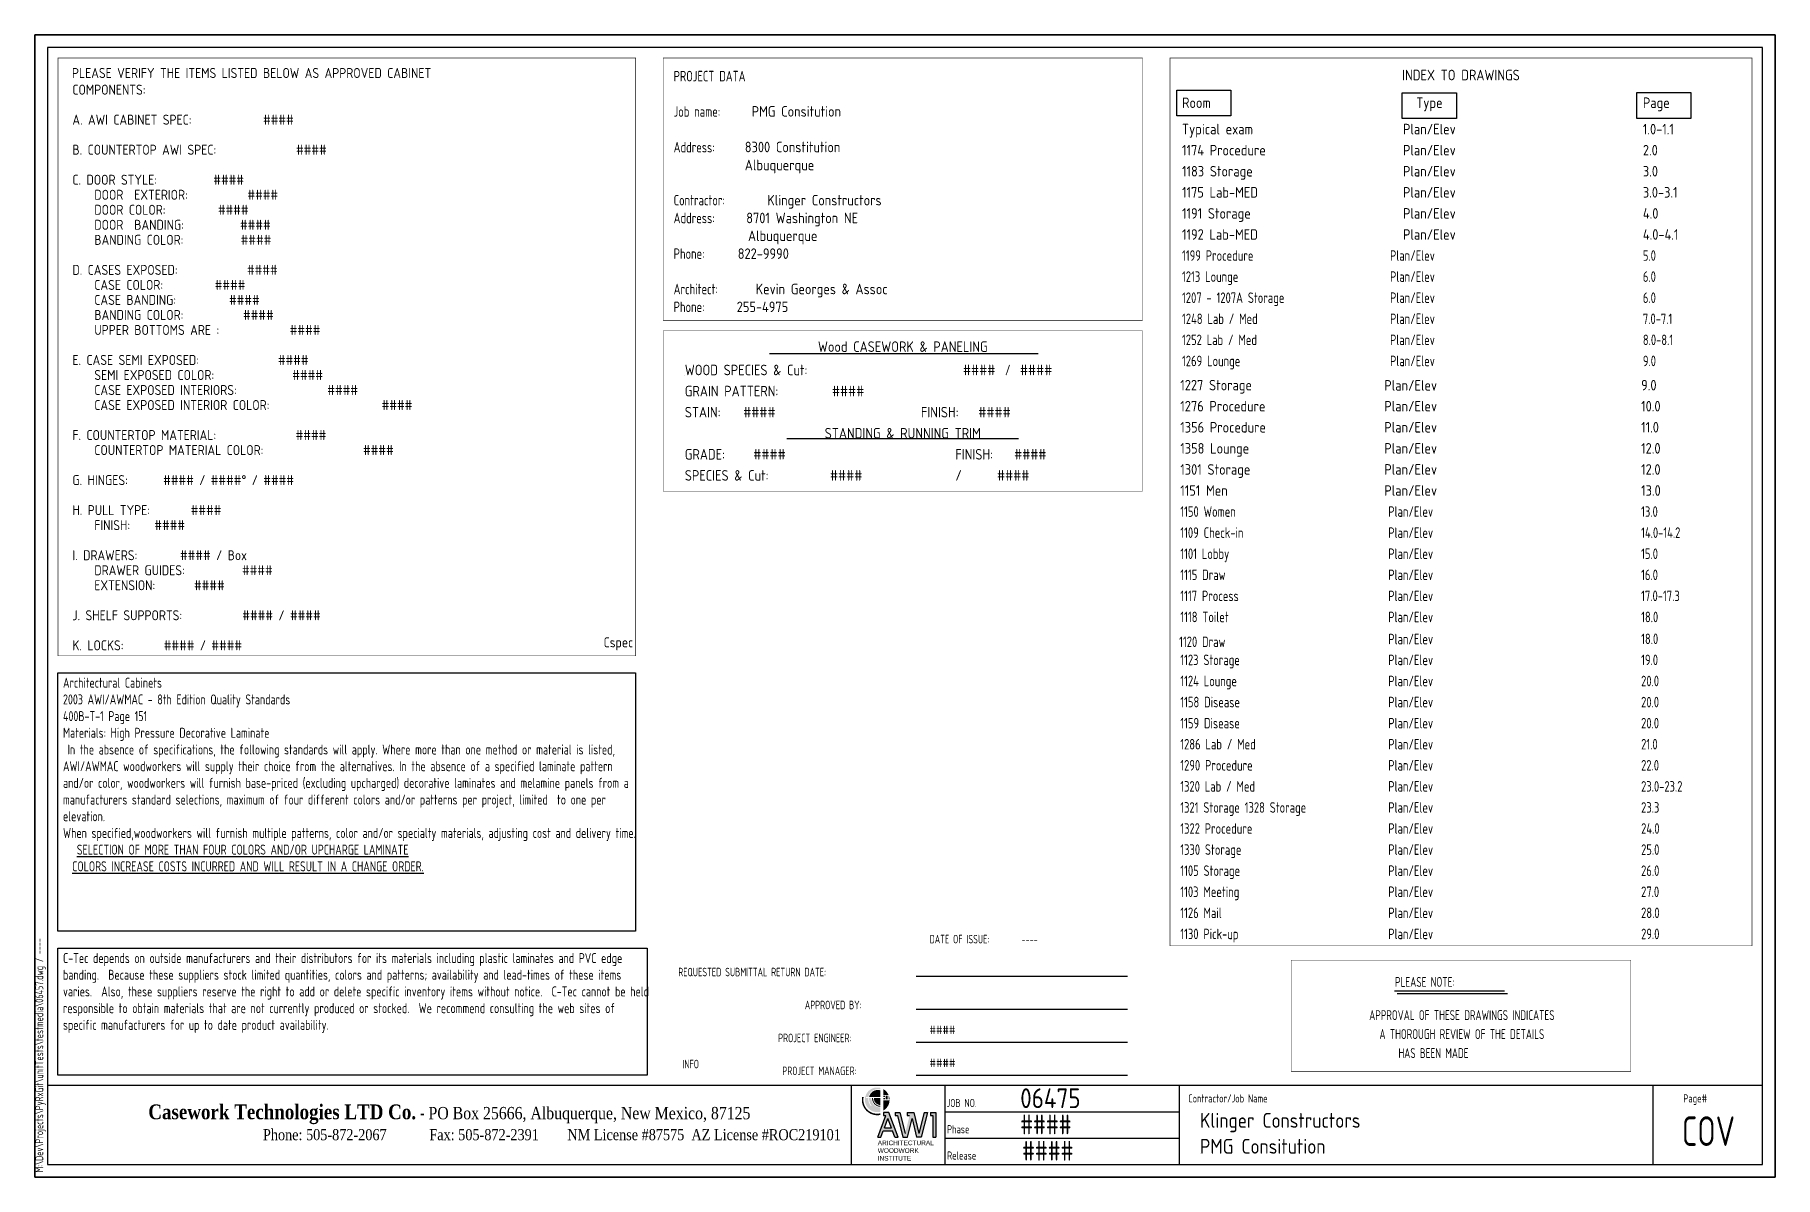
# Model space of a CAD drawing. Header units: millimetres. Extents: x -47782 to 27976, y -27086 to 15583.
# Drawn here: x -20410 to -10498, y 7134 to 13638 of the extents above; entities that cross this region are included whole.
import ezdxf
from ezdxf.enums import TextEntityAlignment as Align

# ---------------------------------------------------------------- set-up
doc = ezdxf.new("R2010")
doc.units = ezdxf.units.MM
doc.header["$LTSCALE"] = 150
doc.linetypes.add('HIDDEN', pattern=[0.375, 0.25, -0.125])
for name, color, linetype in [('1_1_WALLS', 3, 'Continuous'), ('1_8_TEXT', 7, 'Continuous'), ('ANO2', 1, 'Continuous'), ('ANO3', 6, 'Continuous'), ('HIDDEN', 2, 'HIDDEN'), ('TITL2', 6, 'Continuous')]:
    doc.layers.add(name, color=color, linetype=linetype)
doc.layers.add('PLOTWIN', color=211, linetype='Continuous', plot=False)
doc.styles.add('AWI', font='micross.ttf')
doc.styles.add('Ctec', font='archs.shx', dxfattribs={"width": 0.85})
doc.styles.get("Standard").update_dxf_attribs({"font": 'archquik.shx', "width": 0.85})

# ---------------------------------------------------------------- blocks, each defined once
blk = doc.blocks.new('awi')
h = blk.add_hatch(color=256)
h.paths.add_polyline_path([(3.931, 4.105), (3.966, 4.105), (3.99, 4.17), (4.089, 4.17), (4.113, 4.105), (4.148, 4.105), (4.05, 4.366), (3.992, 4.366), (3.992, 4.333), (4.017, 4.333)])
h.paths.add_polyline_path([(4.039, 4.301), (4.076, 4.203), (4.003, 4.203)], flags=16)
for points in [[(4.165, 4.366), (4.115, 4.366), (4.115, 4.333), (4.14, 4.333), (4.197, 4.105), (4.246, 4.105), (4.295, 4.301), (4.344, 4.105), (4.393, 4.105), (4.458, 4.366), (4.425, 4.366), (4.369, 4.141), (4.313, 4.366), (4.245, 4.366), (4.245, 4.333), (4.269, 4.333), (4.222, 4.141)], [(4.491, 4.366), (4.491, 4.333), (4.516, 4.333), (4.516, 4.105), (4.548, 4.105), (4.548, 4.366)]]:
    blk.add_hatch(color=256).paths.add_polyline_path(points)
at = {"layer": 'HIDDEN'}
for points in [[(3.959, 4.418, -0.426996), (3.864, 4.52), (3.839, 4.52, 0.181903), (3.866, 4.438), (3.86, 4.433, -0.18298), (3.831, 4.52), (3.808, 4.52), (3.808, 4.528), (3.832, 4.528, -0.448286), (3.959, 4.609), (3.959, 4.626, 1.290994), (3.959, 4.373)], [(3.992, 4.612), (3.992, 4.552), (4.046, 4.552, 0.158662)], [(3.959, 4.356, -0.543101), (3.782, 4.528), (3.766, 4.528, 0.529429), (3.959, 4.339)], [(3.959, 4.6, 0.451495), (3.84, 4.528), (3.959, 4.528)], [(3.883, 4.52), (3.872, 4.52, 0.428182), (3.959, 4.426), (3.959, 4.436, -0.430066)], [(3.959, 4.52), (3.891, 4.52, 0.431933), (3.959, 4.444)], [(4.008, 4.544), (3.992, 4.544), (3.992, 4.528), (4.008, 4.528)], [(4.008, 4.52), (3.992, 4.52), (3.992, 4.503), (4.008, 4.503)], [(4.057, 4.495), (3.992, 4.495), (3.992, 4.386, 0.259457)], [(4.038, 4.544), (4.017, 4.544), (4.017, 4.503), (4.038, 4.503)], [(4.05, 4.544), (4.047, 4.544), (4.047, 4.503), (4.057, 4.503, 0.080075)]]:
    blk.add_hatch(color=104, dxfattribs=at).paths.add_polyline_path(points)
for p, q in [((3.931, 4.105), (4.017, 4.333)), ((3.992, 4.366), (3.992, 4.333)), ((4.05, 4.366), (3.992, 4.366)), ((3.992, 4.333), (4.017, 4.333)), ((4.003, 4.203), (4.039, 4.301)), ((4.029, 4.366), (4.029, 4.366)), ((4.076, 4.203), (4.039, 4.301)), ((4.148, 4.105), (4.05, 4.366)), ((4.115, 4.366), (4.115, 4.333)), ((4.115, 4.366), (4.165, 4.366)), ((4.115, 4.333), (4.14, 4.333)), ((4.14, 4.333), (4.197, 4.105)), ((4.165, 4.366), (4.222, 4.141)), ((4.245, 4.366), (4.245, 4.333)), ((4.245, 4.366), (4.313, 4.366)), ((4.245, 4.333), (4.269, 4.333)), ((4.246, 4.105), (4.295, 4.301)), ((4.295, 4.301), (4.344, 4.105)), ((4.313, 4.366), (4.369, 4.141)), ((4.425, 4.366), (4.369, 4.141)), ((4.458, 4.366), (4.393, 4.105)), ((4.425, 4.366), (4.458, 4.366)), ((4.491, 4.366), (4.491, 4.333)), ((4.491, 4.366), (4.548, 4.366)), ((4.491, 4.333), (4.516, 4.333)), ((4.516, 4.333), (4.516, 4.105)), ((4.548, 4.366), (4.548, 4.105)), ((3.931, 4.105), (3.966, 4.105)), ((3.966, 4.105), (3.99, 4.17)), ((3.99, 4.17), (4.089, 4.17)), ((4.003, 4.203), (4.076, 4.203)), ((4.113, 4.105), (4.089, 4.17)), ((4.113, 4.105), (4.148, 4.105)), ((4.197, 4.105), (4.246, 4.105)), ((4.393, 4.105), (4.344, 4.105)), ((4.516, 4.105), (4.548, 4.105))]:
    blk.add_line(p, q)
at = {"insert": (3.932, 4.068), "char_height": 0.04906, "width": 0.64931, "attachment_point": 1, "style": 'AWI'}
blk.add_mtext('ARICHITECTURAL\\PWOODWORK\\PINSTITUTE', dxfattribs=at)
blk = doc.blocks.new('Brdrtemplate')
blk.add_line((410, 21.71), (3, 21.71))
blk.add_lwpolyline([(3, 3), (410, 3), (410, 268), (3, 268)], close=True)
at = {"layer": '1_8_TEXT'}
for p, q in [((193.83, 3), (193.83, 21.71)), ((216.05, 3), (216.05, 21.71)), ((271.64, 3), (271.64, 21.71)), ((384.01, 3), (384.01, 21.71)), ((216.05, 15.47), (271.64, 15.47)), ((216.05, 9.24), (271.64, 9.24))]:
    blk.add_line(p, q, dxfattribs=at)
at = {"layer": '1_8_TEXT', "lineweight": 13}
blk.add_line((276.51, 5.57), (276.51, 5.57), dxfattribs=at)
at = {"layer": '1_8_TEXT'}
for p in [(216.05, 15.47), (216.05, 9.24)]:
    blk.add_point(p, dxfattribs=at)
at = {"layer": 'PLOTWIN'}
blk.add_lwpolyline([(0, 0), (413, 0), (413, 271), (0, 271)], close=True, dxfattribs=at)
at = {"layer": '1_8_TEXT', "lineweight": 13, "xscale": 22.39221752265871, "yscale": 22.39221752265871, "zscale": 22.39221752265871}
blk.add_blockref('awi', (111.99, -82.4), dxfattribs=at)
at = {"layer": '1_8_TEXT', "style": 'Ctec', "width": 0.85}
for s, height, p in [('JOB NO.', 1.93, (216.35, 16.64)), ('Contractor/Job Name', 1.9303, (273.72, 17.72)), ('Page#', 1.93, (391.21, 17.72)), ('Phase', 1.93, (216.48, 10.41)), ('Release', 1.93, (216.5, 4.17))]:
    blk.add_text(s, height=height, dxfattribs=at).set_placement(p)
at = {"layer": '1_8_TEXT', "insert": (0.13, 1.09), "char_height": 1.8707, "width": 218.1848, "attachment_point": 1, "rotation": 90}
blk.add_mtext('M:\\\\Dev\\\\Projects\\\\PyRxGit\\\\unitTests\\\\testmedia\\\\06457.dwg / ----', dxfattribs=at)
at = {"layer": '1_8_TEXT', "insert": (26.93, 17.25), "char_height": 3.50755, "width": 230.1894, "attachment_point": 1, "style": 'Ctec'}
blk.add_mtext('{\\fTimes New Roman|b1|i0|c0|p18;Casework Technologies LTD Co.\\Ftxt|c0;\\H0.8333x; - \\fTimes New Roman|b0|i0|c0|p18;PO Box 25666, Albuquerque, New Mexico, 87125\\P\\H0.8x;                                  \\H1.125x;  Phone: 505-872-2067            Fax: 505-872-2391        NM License #87575  AZ License #ROC219101}', dxfattribs=at)
at = {"layer": '1_8_TEXT', "flags": 8}
for tag, p, height in [('JOBNUM', (233.84, 16.39), 4.68), ('CONTRACTOR', (276.51, 11.72), 3.51), ('JOBNAME', (276.51, 5.57), 3.51)]:
    blk.add_attdef(tag, p, '', height=height, dxfattribs=at)
at = {"layer": '1_8_TEXT', "style": 'Ctec', "width": 0.85, "flags": 8}
for tag, p in [('PHASE', (233.84, 10.16)), ('RELEASE', (234.29, 3.92))]:
    blk.add_attdef(tag, p, '', height=4.68, dxfattribs=at)
blk.add_attdef('PAGE', text='', height=7.02, dxfattribs=at).set_placement((397.16, 10.92), align=Align.MIDDLE_CENTER)
blk = doc.blocks.new('Info')
at = {"layer": 'ANO2'}
for p, q in [((59, 28.16), (109.19, 28.16)), ((59, 20.35), (109.19, 20.35)), ((59, 12.53), (109.19, 12.53)), ((59, 4.72), (109.19, 4.72))]:
    blk.add_line(p, q, dxfattribs=at)
at = {"layer": '1_1_WALLS', "color": 7, "width": 0.8}
for s, height, p in [('DATE OF ISSUE:', 2.0312, (62.19, 35.97)), ('REQUESTED SUBMITTAL RETURN DATE:', 2.0312, (2.55, 28.16)), ('APPROVED BY:', 2.0312, (32.58, 20.35)), ('PROJECT ENGINEER:', 2.0312, (26.25, 12.53)), ('INFO', 2.031, (3.52, 6.33)), ('PROJECT MANAGER:', 2.0312, (27.24, 4.72))]:
    blk.add_text(s, height=height, dxfattribs=at).set_placement(p)
at = {"layer": '1_8_TEXT', "flags": 8}
blk.add_attdef('ISSUE', (84, 36.03), '', height=1.6, dxfattribs=at)
at = {"layer": '1_8_TEXT', "ltscale": 25, "flags": 8}
for tag, p in [('ENGINEER', (62.19, 14.44)), ('PROJMAN', (62.19, 6.63))]:
    blk.add_attdef(tag, p, '', height=2, dxfattribs=at)
blk = doc.blocks.new('cspec')
at = {"layer": 'TITL2', "const_width": 0.0977}
blk.add_lwpolyline([(0, -15.93), (115.43, -15.93), (115.43, -135.35), (0, -135.35)], close=True, dxfattribs=at)
at = {"layer": '1_8_TEXT', "color": 7}
for s, p in [('PLEASE VERIFY THE ITEMS LISTED BELOW AS APPROVED CABINET ', (2.79, -19.93)), ('COMPONENTS:', (2.88, -23.26)), ('A. AWI CABINET SPEC:  ', (2.88, -29.26)), ('B. COUNTERTOP AWI SPEC:  ', (2.88, -35.26)), ('C. DOOR STYLE:  ', (2.88, -41.26)), ('DOOR  EXTERIOR:  ', (7.26, -44.26)), ('DOOR COLOR: ', (7.26, -47.26)), ('DOOR  BANDING:  ', (7.26, -50.26)), ('BANDING COLOR: ', (7.26, -53.26)), ('D. CASES EXPOSED:  ', (2.88, -59.26)), ('CASE COLOR: ', (7.26, -62.26)), ('CASE BANDING: ', (7.26, -65.26)), ('BANDING COLOR: ', (7.26, -68.26)), ('UPPER BOTTOMS ARE : ', (7.26, -71.26)), ('E. CASE SEMI EXPOSED: ', (2.88, -77.26)), ('SEMI EXPOSED COLOR: ', (7.26, -80.26)), ('CASE EXPOSED INTERIORS:  ', (7.26, -83.26)), ('CASE EXPOSED INTERIOR COLOR:  ', (7.26, -86.26)), ('F. COUNTERTOP MATERIAL: ', (2.88, -92.26)), ('COUNTERTOP MATERIAL COLOR:  ', (7.26, -95.26)), ('G. HINGES: ', (2.88, -101.26)), ('H. PULL TYPE: ', (2.88, -107.26)), ('FINISH: ', (7.26, -110.26)), ('I. DRAWERS: ', (2.88, -116.26)), ('DRAWER GUIDES:  ', (7.26, -119.26)), ('EXTENSION: ', (7.26, -122.26)), ('J. SHELF SUPPORTS: ', (2.88, -128.26)), ('K. LOCKS: ', (2.88, -134.26))]:
    blk.add_text(s, height=2, dxfattribs=at).set_placement(p)
blk.add_text('Cspec', height=2, dxfattribs=at).set_placement((114.93, -134.26), align=Align.BOTTOM_RIGHT)
at = {"layer": '1_8_TEXT', "ltscale": 25, "flags": 8}
for tag, p in [('CABGRADE', (40.99, -29.26)), ('TOPGRADE', (47.58, -35.26)), ('DOORSTYLE', (31.04, -41.26)), ('DOORFINISH', (37.87, -44.26)), ('DOORCOLOR', (31.95, -47.26)), ('DOORBAND', (36.37, -50.26)), ('DBCOLOR', (36.53, -53.26)), ('CASEXP', (37.76, -59.26)), ('CASECOLOR', (31.34, -62.26)), ('CASEBAND', (34.17, -65.26)), ('CBCOLOR', (36.98, -68.26)), ('UPPERBOT', (46.32, -71.26)), ('CASSEMI', (43.94, -77.26)), ('SEMICOLOR', (46.82, -80.26)), ('OPENEXP', (53.81, -83.26)), ('EXPINTCOLOR', (64.69, -86.26)), ('TOPMAT', (47.48, -92.26)), ('TOPCOLOR', (60.96, -95.26)), ('HINGE', (21.02, -101.26)), ('PULL', (26.54, -107.26)), ('HDWFIN', (19.26, -110.26)), ('DRWTYPE', (24.39, -116.26)), ('GUIDE', (36.75, -119.26)), ('EXTENSION', (27.19, -122.26)), ('SUPPORTS', (36.85, -128.26)), ('LOCKS', (21.15, -134.26))]:
    blk.add_attdef(tag, p, '', height=2, dxfattribs=at)
blk = doc.blocks.new('quality standards')
at = {"layer": 'TITL2'}
blk.add_lwpolyline([(0, -1617), (0, -68), (3463, -68), (3463, -1617)], close=True, dxfattribs=at)
at = {"ltscale": 25, "insert": (30, -98), "char_height": 60, "width": 3456.69, "attachment_point": 1}
blk.add_mtext('Architectural Cabinets\\P2003 AWI/AWMAC - 8th Edition Quality Standards\\P400B-T-1 Page 151\\PMaterials: High Pressure Decorative Laminate\\P In the absence of specifications, the following standards will apply. Where more than one method or material is listed, AWI/AWMAC woodworkers will supply their choice from the alternatives. In the absence of a specified laminate pattern and/or color, woodworkers will furnish base-priced (excluding upcharged) decorative laminates and melamine panels from a manufacturers standard selections, maximum of four different colors and/or patterns per project, limited  to one per elevation. \\PWhen specified,woodworkers will furnish multiple patterns, color and/or specialty materials, adjusting cost and delivery time. \\P   {\\LSELECTION OF MORE THAN FOUR COLORS AND/OR UPCHARGE LAMINATE   \\P}  {\\LCOLORS INCREASE COSTS INCURRED AND WILL RESULT IN A CHANGE ORDER.}', dxfattribs=at)
blk = doc.blocks.new('note')
at = {"layer": 'ANO2'}
blk.add_line((-362.7, -273.5), (264.2, -273.5), dxfattribs=at)
at = {"layer": 'ANO3'}
blk.add_line((-378.9, -257.2), (248, -257.2), dxfattribs=at)
at = {"layer": 'TITL2', "const_width": 2.7}
blk.add_lwpolyline([(-967.2, -83.7), (967.2, -83.7), (967.2, -716.1), (-967.2, -716.1)], close=True, dxfattribs=at)
at = {"layer": '1_1_WALLS', "color": 7, "width": 0.8}
blk.add_text('PLEASE NOTE:', height=56.209, dxfattribs=at).set_placement((-375.6, -235.4))
for s, p in [('APPROVAL OF THESE DRAWINGS INDICATES', (5.2, -424.4)), ('A THOROUGH REVIEW OF THE DETAILS', (5.2, -532.5)), ('HAS BEEN MADE', (-156.5, -640.6))]:
    blk.add_text(s, height=56.209, dxfattribs=at).set_placement(p, align=Align.CENTER)
blk = doc.blocks.new('Project data')
at = {"layer": 'TITL2', "const_width": 0.0916}
blk.add_lwpolyline([(2, 0), (93, 0), (93, -49.78), (2, -49.78)], close=True, dxfattribs=at)
at = {"layer": '1_8_TEXT', "width": 0.85}
for s, p in [('PROJECT DATA', (4, -4.44)), ('Job name:', (4, -11.16)), ('Address:', (4, -17.93)), ('Contractor:', (4, -27.98)), ('Address:', (4, -31.36)), ('Phone: ', (4, -38.13)), ('Architect:', (4, -44.84))]:
    blk.add_text(s, height=2, dxfattribs=at).set_placement(p)
at = {"layer": '1_8_TEXT', "style": 'Ctec', "width": 0.85}
blk.add_text('Phone: ', height=2, dxfattribs=at).set_placement((4, -48.23))
at = {"layer": '1_8_TEXT', "flags": 8}
for tag, p in [('JOBNAME', (18.82, -11.13)), ('JOBSTREET', (17.51, -17.89)), ('JOBCITY', (17.51, -21.31)), ('CONTACTOR', (21.79, -27.98)), ('CONTADD', (17.78, -31.36)), ('CONTCITY', (18.12, -34.74)), ('CONTPHONE', (16.17, -38.13)), ('ARCHITEC', (19.57, -44.84)), ('ARCHIPH', (15.98, -48.23))]:
    blk.add_attdef(tag, p, '', height=2, dxfattribs=at)
blk = doc.blocks.new('wood')
blk.add_line((4.12, -10.43), (4.12, -10.43))
at = {"layer": '1_8_TEXT'}
for p, q in [((20.22, -6.29), (71.22, -6.29)), ((23.52, -22.43), (67.48, -22.43))]:
    blk.add_line(p, q, dxfattribs=at)
at = {"layer": 'TITL2', "const_width": 0.0901}
blk.add_lwpolyline([(0, -32.43), (0, -2), (91, -2), (91, -32.43), (0, -32.43)], dxfattribs=at)
at = {"width": 0.85}
blk.add_text('/', height=2, dxfattribs=at).set_placement((64.92, -10.43))
at = {"layer": '1_8_TEXT'}
for s, p in [('Wood CASEWORK & PANELING', (45.5, -6)), ('STANDING & RUNNING TRIM', (45.5, -22.43))]:
    blk.add_text(s, height=2, dxfattribs=at).set_placement(p, align=Align.CENTER)
for s, p in [('WOOD SPECIES & Cut:', (4.12, -10.43)), ('GRAIN PATTERN:', (4.12, -14.43)), ('STAIN:', (4.12, -18.43)), ('FINISH:', (48.94, -18.43)), ('GRADE:', (4.12, -26.43)), ('FINISH:', (55.48, -26.43)), ('SPECIES & Cut:', (4.12, -30.43)), ('/', (55.48, -30.43))]:
    blk.add_text(s, height=2, dxfattribs=at).set_placement(p)
at = {"layer": '1_8_TEXT', "flags": 8}
blk.add_attdef('CABSPECIE', text='', height=2, dxfattribs=at).set_placement((63.06, -10.43), align=Align.RIGHT)
for tag, p in [('CABCUT', (67.75, -10.43)), ('CWPATTERN', (32.06, -14.43)), ('CSTAIN', (15.22, -18.43)), ('CFINISH', (59.85, -18.43)), ('TRIMGRADE', (17.14, -26.43)), ('TRIMFIN', (66.65, -26.43)), ('TRIMSPECIE', (31.69, -30.43)), ('TRIMCUT', (63.4, -30.43))]:
    blk.add_attdef(tag, p, '', height=2, dxfattribs=at)
blk = doc.blocks.new('Disclaimer')
at = {"layer": 'TITL2'}
blk.add_lwpolyline([(0, -761), (0, 0), (3532, 0), (3532, -761)], close=True, dxfattribs=at)
at = {"layer": '1_8_TEXT', "ltscale": 25, "insert": (30, -30), "char_height": 60, "width": 3523.56, "attachment_point": 1}
blk.add_mtext('C-Tec depends on outside manufacturers and their distributors for its materials including plastic laminates and PVC edge banding.  Because these suppliers stock limited quantities, colors and patterns; availability and lead-times of these items varies.  Also, these suppliers reserve the right to add or delete specific inventory items without notice.  C-Tec cannot be held responsible to obtain materials that are not currently produced or stocked.  We recommend consulting the web sites of specific manufacturers for up to date product availability.    ', dxfattribs=at)
blk = doc.blocks.new('index1')
for points in [[(3.3, -10.97), (3.3, -6.08), (13.58, -6.08), (13.58, -10.97)], [(46.12, -11.49), (46.12, -6.59), (56.4, -6.59), (56.4, -11.49)], [(90.61, -11.46), (90.61, -6.56), (100.89, -6.56), (100.89, -11.46)]]:
    blk.add_lwpolyline(points, close=True)
at = {"layer": 'TITL2', "const_width": 0.0911}
blk.add_lwpolyline([(2, 0), (112.5, 0), (112.5, -168.49), (2, -168.49)], close=True, dxfattribs=at)
at = {"flags": 8}
for tag, p in [('ROOM', (4.3, -14.49)), ('PAGE', (91.79, -14.49)), ('ROOM', (4.3, -18.49)), ('PAGE', (91.79, -18.49)), ('ROOM', (4.3, -22.49)), ('PAGE', (91.79, -22.49)), ('ROOM', (4.3, -26.49)), ('PAGE', (91.79, -26.49)), ('ROOM', (4.3, -30.49)), ('PAGE', (91.79, -30.49)), ('ROOM', (4.3, -34.49)), ('PAGE', (91.79, -34.49))]:
    blk.add_attdef(tag, p, '', height=2, dxfattribs=at)
for p in [(51.26, -14.49), (51.26, -18.49), (51.26, -22.49), (51.26, -26.49), (51.26, -30.49), (51.26, -34.49)]:
    blk.add_attdef('TYPE', text='', height=2, dxfattribs=at).set_placement(p, align=Align.CENTER)
at = {"layer": 'ANO2'}
for s, p in [('INDEX TO DRAWINGS', (57.25, -4.23)), ('Type', (51.26, -9.49))]:
    blk.add_text(s, height=2, dxfattribs=at).set_placement(p, align=Align.CENTER)
for s, p in [('Room', (4.3, -9.49)), ('Page', (91.79, -9.49))]:
    blk.add_text(s, height=2, dxfattribs=at).set_placement(p)
blk = doc.blocks.new('index3')
at = {"flags": 8}
for tag, p in [('ROOM', (-108.21, -62.49)), ('PAGE', (-20.72, -62.49)), ('ROOM', (-108.21, -66.49)), ('PAGE', (-20.72, -66.49)), ('ROOM', (-108.21, -70.49)), ('PAGE', (-20.72, -70.49)), ('ROOM', (-108.21, -74.49)), ('PAGE', (-20.72, -74.49)), ('ROOM', (-108.21, -78.49)), ('PAGE', (-20.72, -78.49)), ('ROOM', (-108.21, -82.49)), ('PAGE', (-20.72, -82.49))]:
    blk.add_attdef(tag, p, '', height=2, dxfattribs=at)
for p in [(-64.46, -62.54), (-64.46, -66.49), (-64.46, -70.49), (-64.46, -74.49), (-64.46, -78.49), (-64.46, -82.49)]:
    blk.add_attdef('TYPE', text='', height=2, dxfattribs=at).set_placement(p, align=Align.CENTER)
blk = doc.blocks.new('index4')
at = {"width": 0.85, "flags": 8}
for tag, p in [('ROOM', (-108.21, -86.49)), ('PAGE', (-20.72, -86.49)), ('ROOM', (-108.21, -90.49)), ('PAGE', (-20.72, -90.49)), ('ROOM', (-108.21, -94.49)), ('PAGE', (-20.72, -94.49)), ('ROOM', (-108.21, -98.49)), ('PAGE', (-20.72, -98.49)), ('ROOM', (-108.21, -102.49)), ('PAGE', (-20.72, -102.49)), ('ROOM', (-108.21, -106.49)), ('PAGE', (-20.72, -106.49))]:
    blk.add_attdef(tag, p, '', height=2, dxfattribs=at)
for p in [(-64.46, -86.49), (-64.46, -90.49), (-64.46, -94.49), (-64.46, -98.49), (-64.46, -102.49), (-64.46, -106.49)]:
    blk.add_attdef('TYPE', text='', height=2, dxfattribs=at).set_placement(p, align=Align.CENTER)
blk = doc.blocks.new('index5')
at = {"width": 0.85, "flags": 8}
for tag, p in [('ROOM', (-108.21, -110.49)), ('PAGE', (-20.72, -110.49)), ('ROOM', (-108.21, -114.49)), ('PAGE', (-20.72, -114.49)), ('ROOM', (-108.21, -118.49)), ('PAGE', (-20.72, -118.49)), ('ROOM', (-108.21, -122.49)), ('PAGE', (-20.72, -122.49)), ('ROOM', (-108.21, -126.49)), ('PAGE', (-20.72, -126.49)), ('ROOM', (-108.21, -130.49)), ('PAGE', (-20.72, -130.49))]:
    blk.add_attdef(tag, p, '', height=2, dxfattribs=at)
for p in [(-64.46, -110.54), (-64.46, -114.49), (-64.46, -118.49), (-64.46, -122.49), (-64.46, -126.49), (-64.46, -130.49)]:
    blk.add_attdef('TYPE', text='', height=2, dxfattribs=at).set_placement(p, align=Align.CENTER)
blk = doc.blocks.new('index6')
at = {"width": 0.85, "flags": 8}
for tag, p in [('ROOM', (-108.21, -134.49)), ('PAGE', (-20.72, -134.49)), ('ROOM', (-108.21, -138.49)), ('PAGE', (-20.72, -138.49)), ('ROOM', (-108.21, -142.49)), ('PAGE', (-20.72, -142.49)), ('ROOM', (-108.21, -146.49)), ('PAGE', (-20.72, -146.49)), ('ROOM', (-108.21, -150.49)), ('PAGE', (-20.72, -150.49)), ('ROOM', (-108.21, -154.49)), ('PAGE', (-20.72, -154.49)), ('ROOM', (-108.21, -158.49)), ('PAGE', (-20.72, -158.49)), ('ROOM', (-108.21, -162.49)), ('PAGE', (-20.72, -162.49)), ('ROOM', (-108.21, -166.49)), ('PAGE', (-20.72, -166.49))]:
    blk.add_attdef(tag, p, '', height=2, dxfattribs=at)
for p in [(-64.46, -134.49), (-64.46, -138.49), (-64.46, -142.49), (-64.46, -146.49), (-64.46, -150.49), (-64.46, -154.49), (-64.46, -158.49), (-64.46, -162.49), (-64.46, -166.49)]:
    blk.add_attdef('TYPE', text='', height=2, dxfattribs=at).set_placement(p, align=Align.CENTER)
blk = doc.blocks.new('index2')
at = {"width": 0.85, "flags": 8}
for tag, p in [('ROOM', (-108.21, -38.49)), ('PAGE', (-20.72, -38.49)), ('ROOM', (-108.21, -42.49)), ('PAGE', (-20.72, -42.49)), ('ROOM', (-108.21, -46.49)), ('PAGE', (-20.72, -46.49)), ('ROOM', (-108.21, -50.49)), ('PAGE', (-20.72, -50.49)), ('ROOM', (-108.21, -54.49)), ('PAGE', (-20.72, -54.49)), ('ROOM', (-108.21, -58.49)), ('PAGE', (-20.72, -58.49))]:
    blk.add_attdef(tag, p, '', height=2, dxfattribs=at)
for p in [(-64.46, -38.49), (-64.46, -42.49), (-64.46, -46.49), (-64.46, -50.49), (-64.46, -54.49), (-64.46, -58.49)]:
    blk.add_attdef('TYPE', text='', height=2, dxfattribs=at).set_placement(p, align=Align.CENTER)

msp = doc.modelspace()

# ---------------------------------------------------------------- linework, layer by layer
at = {"layer": 'PLOTWIN'}
msp.add_lwpolyline([(-20409.83561, 7133.79787), (-20409.83561, 13637.79787), (-10497.83561, 13637.79787), (-10497.83561, 7133.79787)], close=True, dxfattribs=at)

# ---------------------------------------------------------------- block references
for name, p, xscale, yscale, zscale, values in [('Brdrtemplate', (-20409.83561, 7133.79787), 24, 24, 24, {'PAGE': 'COV', 'PHASE': '####', 'RELEASE': '####', 'JOBNUM': '06475', 'CONTRACTOR': 'Klinger Constructors', 'JOBNAME': 'PMG Consitution'}), ('cspec', (-20277.83561, 13959.92805), 28.5, 28.5, 28.5, {'CABGRADE': '####', 'TOPGRADE': '####', 'DOORSTYLE': '####', 'DOORFINISH': '####', 'DOORCOLOR': '####', 'DOORBAND': '####', 'DBCOLOR': '####', 'CASEXP': '####', 'CASECOLOR': '####', 'CASEBAND': '####', 'CBCOLOR': '####', 'UPPERBOT': '####', 'CASSEMI': '####', 'SEMICOLOR': '####', 'OPENEXP': '####', 'EXPINTCOLOR': '####', 'TOPMAT': '####', 'TOPCOLOR': '####', 'HINGE': '#### / ####%%D / ####', 'PULL': '####', 'HDWFIN': '####', 'DRWTYPE': '#### / Box', 'GUIDE': '####', 'EXTENSION': '####', 'SUPPORTS': '#### / ####', 'LOCKS': '#### / #### '}), ('Project data', (-16891.53411, 13505.79787), 30, 30, 30, {'ARCHIPH': '255-4975', 'JOBNAME': 'PMG Consitution', 'JOBSTREET': '8300 Constitution', 'JOBCITY': 'Albuquerque', 'CONTACTOR': 'Klinger Constructors', 'CONTCITY': 'Albuquerque', 'CONTPHONE': '822-9990 ', 'ARCHITEC': 'Kevin Georges & Assoc', 'CONTADD': '8701 Washington NE'}), ('wood', (-16831.53411, 12012.3846), 30, 30, 30, {'CABSPECIE': '####', 'CABCUT': '####', 'CWPATTERN': '####', 'CSTAIN': '####', 'CFINISH': '####', 'TRIMGRADE': '####', 'TRIMSPECIE': '####', 'TRIMCUT': '####', 'TRIMFIN': '####'}), ('Info', (-16806.41661, 7601.49421), 24, 24, 24, {'ENGINEER': '####', 'PROJMAN': '####', 'ISSUE': '----'})]:
    msp.add_blockref(name, p, dxfattribs=dict(xscale=xscale, yscale=yscale, zscale=zscale)).add_auto_attribs(values)
ref = msp.add_blockref('index1', (-14004.97838, 13505.79787), dxfattribs=dict(xscale=30, yscale=30, zscale=30))
ref.add_attrib('ROOM', 'Typical exam ', (-13875.99669, 13071.05201), dxfattribs={"height": 60, "flags": 8})
ref.add_attrib('TYPE', 'Plan/Elev', dxfattribs={"height": 60, "flags": 8}).set_placement((-12467.22935, 13071.05201), align=Align.CENTER)
ref.add_attrib('PAGE', '1.0-1.1', (-11251.35987, 13071.05201), dxfattribs={"height": 60, "flags": 8})
ref.add_attrib('ROOM', '1174 Procedure', (-13875.99669, 12951.05201), dxfattribs={"height": 60, "flags": 8})
ref.add_attrib('TYPE', 'Plan/Elev', dxfattribs={"height": 60, "flags": 8}).set_placement((-12467.22935, 12951.05201), align=Align.CENTER)
ref.add_attrib('PAGE', '2.0', (-11251.35987, 12951.05201), dxfattribs={"height": 60, "flags": 8})
ref.add_attrib('ROOM', '1183 Storage', (-13875.99669, 12831.05201), dxfattribs={"height": 60, "flags": 8})
ref.add_attrib('TYPE', 'Plan/Elev', dxfattribs={"height": 60, "flags": 8}).set_placement((-12467.22935, 12831.05201), align=Align.CENTER)
ref.add_attrib('PAGE', '3.0', (-11251.35987, 12831.05201), dxfattribs={"height": 60, "flags": 8})
ref.add_attrib('ROOM', '1175 Lab-MED', (-13875.99669, 12711.05201), dxfattribs={"height": 60, "flags": 8})
ref.add_attrib('TYPE', 'Plan/Elev', dxfattribs={"height": 60, "flags": 8}).set_placement((-12467.22935, 12711.05201), align=Align.CENTER)
ref.add_attrib('PAGE', '3.0-3.1', (-11251.35987, 12711.05201), dxfattribs={"height": 60, "flags": 8})
ref.add_attrib('ROOM', '1191 Storage', (-13875.99669, 12591.05201), dxfattribs={"height": 60, "flags": 8})
ref.add_attrib('TYPE', 'Plan/Elev', dxfattribs={"height": 60, "flags": 8}).set_placement((-12467.22935, 12591.05201), align=Align.CENTER)
ref.add_attrib('PAGE', '4.0', (-11251.35987, 12591.05201), dxfattribs={"height": 60, "flags": 8})
ref.add_attrib('ROOM', '1192 Lab-MED', (-13875.99669, 12471.05201), dxfattribs={"height": 60, "flags": 8})
ref.add_attrib('TYPE', 'Plan/Elev', dxfattribs={"height": 60, "flags": 8}).set_placement((-12467.22935, 12471.05201), align=Align.CENTER)
ref.add_attrib('PAGE', '4.0-4.1', (-11251.35987, 12471.05201), dxfattribs={"height": 60, "flags": 8})
ref = msp.add_blockref('index2', (-10629.83561, 13505.79787), dxfattribs=dict(xscale=30, yscale=30, zscale=30))
ref.add_attrib('ROOM', '1199 Procedure', (-13875.99669, 12351.05201), dxfattribs={"height": 60, "width": 0.85, "flags": 8})
ref.add_attrib('TYPE', 'Plan/Elev', dxfattribs={"height": 60, "width": 0.85, "flags": 8}).set_placement((-12563.67828, 12351.05201), align=Align.CENTER)
ref.add_attrib('PAGE', '5.0', (-11251.35987, 12351.05201), dxfattribs={"height": 60, "width": 0.85, "flags": 8})
ref.add_attrib('ROOM', '1213 Lounge', (-13875.99669, 12231.05201), dxfattribs={"height": 60, "width": 0.85, "flags": 8})
ref.add_attrib('TYPE', 'Plan/Elev', dxfattribs={"height": 60, "width": 0.85, "flags": 8}).set_placement((-12563.67828, 12231.05201), align=Align.CENTER)
ref.add_attrib('PAGE', '6.0', (-11251.35987, 12231.05201), dxfattribs={"height": 60, "width": 0.85, "flags": 8})
ref.add_attrib('ROOM', '1207 - 1207A Storage', (-13875.99669, 12111.05201), dxfattribs={"height": 60, "width": 0.85, "flags": 8})
ref.add_attrib('TYPE', 'Plan/Elev', dxfattribs={"height": 60, "width": 0.85, "flags": 8}).set_placement((-12563.67828, 12111.05201), align=Align.CENTER)
ref.add_attrib('PAGE', '6.0', (-11251.35987, 12111.05201), dxfattribs={"height": 60, "width": 0.85, "flags": 8})
ref.add_attrib('ROOM', '1248 Lab / Med', (-13875.99669, 11991.05201), dxfattribs={"height": 60, "width": 0.85, "flags": 8})
ref.add_attrib('TYPE', 'Plan/Elev', dxfattribs={"height": 60, "width": 0.85, "flags": 8}).set_placement((-12563.67828, 11991.05201), align=Align.CENTER)
ref.add_attrib('PAGE', '7.0-7.1', (-11251.35987, 11991.05201), dxfattribs={"height": 60, "width": 0.85, "flags": 8})
ref.add_attrib('ROOM', '1252 Lab / Med', (-13875.99669, 11871.05201), dxfattribs={"height": 60, "width": 0.85, "flags": 8})
ref.add_attrib('TYPE', 'Plan/Elev', dxfattribs={"height": 60, "width": 0.85, "flags": 8}).set_placement((-12563.67828, 11871.05201), align=Align.CENTER)
ref.add_attrib('PAGE', '8.0-8.1', (-11251.35987, 11871.05201), dxfattribs={"height": 60, "width": 0.85, "flags": 8})
ref.add_attrib('ROOM', '1269 Lounge', (-13875.99669, 11751.05201), dxfattribs={"height": 60, "width": 0.85, "flags": 8})
ref.add_attrib('TYPE', 'Plan/Elev', dxfattribs={"height": 60, "width": 0.85, "flags": 8}).set_placement((-12563.67828, 11751.05201), align=Align.CENTER)
ref.add_attrib('PAGE', '9.0', (-11251.35987, 11751.05201), dxfattribs={"height": 60, "width": 0.85, "flags": 8})
ref = msp.add_blockref('index3', (-10639.81908, 13488.15199), dxfattribs=dict(xscale=30, yscale=30, zscale=30))
ref.add_attrib('ROOM', '1227 Storage', (-13885.98016, 11613.40612), dxfattribs={"height": 60, "flags": 8})
ref.add_attrib('TYPE', 'Plan/Elev', dxfattribs={"height": 60, "flags": 8}).set_placement((-12573.66175, 11611.96573), align=Align.CENTER)
ref.add_attrib('PAGE', '9.0', (-11261.34334, 11613.40612), dxfattribs={"height": 60, "flags": 8})
ref.add_attrib('ROOM', '1276 Procedure', (-13885.98016, 11493.40612), dxfattribs={"height": 60, "flags": 8})
ref.add_attrib('TYPE', 'Plan/Elev', dxfattribs={"height": 60, "flags": 8}).set_placement((-12573.66175, 11493.40612), align=Align.CENTER)
ref.add_attrib('PAGE', '10.0', (-11261.34334, 11493.40612), dxfattribs={"height": 60, "flags": 8})
ref.add_attrib('ROOM', '1356 Procedure', (-13885.98016, 11373.40612), dxfattribs={"height": 60, "flags": 8})
ref.add_attrib('TYPE', 'Plan/Elev', dxfattribs={"height": 60, "flags": 8}).set_placement((-12573.66175, 11373.40612), align=Align.CENTER)
ref.add_attrib('PAGE', '11.0', (-11261.34334, 11373.40612), dxfattribs={"height": 60, "flags": 8})
ref.add_attrib('ROOM', '1358 Lounge', (-13885.98016, 11253.40612), dxfattribs={"height": 60, "flags": 8})
ref.add_attrib('TYPE', 'Plan/Elev', dxfattribs={"height": 60, "flags": 8}).set_placement((-12573.66175, 11253.40612), align=Align.CENTER)
ref.add_attrib('PAGE', '12.0', (-11261.34334, 11253.40612), dxfattribs={"height": 60, "flags": 8})
ref.add_attrib('ROOM', '1301 Storage', (-13885.98016, 11133.40612), dxfattribs={"height": 60, "flags": 8})
ref.add_attrib('TYPE', 'Plan/Elev', dxfattribs={"height": 60, "flags": 8}).set_placement((-12573.66175, 11133.40612), align=Align.CENTER)
ref.add_attrib('PAGE', '12.0', (-11261.34334, 11133.40612), dxfattribs={"height": 60, "flags": 8})
ref.add_attrib('ROOM', '1151 Men', (-13885.98016, 11013.40612), dxfattribs={"height": 60, "flags": 8})
ref.add_attrib('TYPE', 'Plan/Elev', dxfattribs={"height": 60, "flags": 8}).set_placement((-12573.66175, 11013.40612), align=Align.CENTER)
ref.add_attrib('PAGE', '13.0', (-11261.34334, 11013.40612), dxfattribs={"height": 60, "flags": 8})
ref = msp.add_blockref('index4', (-10639.81908, 13488.15199), dxfattribs=dict(xscale=30, yscale=30, zscale=30))
ref.add_attrib('ROOM', '1150 Women', (-13885.98016, 10893.40612), dxfattribs={"height": 60, "width": 0.85, "flags": 8})
ref.add_attrib('TYPE', 'Plan/Elev', dxfattribs={"height": 60, "width": 0.85, "flags": 8}).set_placement((-12573.66175, 10893.40612), align=Align.CENTER)
ref.add_attrib('PAGE', '13.0', (-11261.34334, 10893.40612), dxfattribs={"height": 60, "width": 0.85, "flags": 8})
ref.add_attrib('ROOM', '1109 Check-in', (-13885.98016, 10773.40612), dxfattribs={"height": 60, "width": 0.85, "flags": 8})
ref.add_attrib('TYPE', 'Plan/Elev', dxfattribs={"height": 60, "width": 0.85, "flags": 8}).set_placement((-12573.66175, 10773.40612), align=Align.CENTER)
ref.add_attrib('PAGE', '14.0-14.2', (-11261.34334, 10773.40612), dxfattribs={"height": 60, "width": 0.85, "flags": 8})
ref.add_attrib('ROOM', '1101 Lobby', (-13885.98016, 10653.40612), dxfattribs={"height": 60, "width": 0.85, "flags": 8})
ref.add_attrib('TYPE', 'Plan/Elev', dxfattribs={"height": 60, "width": 0.85, "flags": 8}).set_placement((-12573.66175, 10653.40612), align=Align.CENTER)
ref.add_attrib('PAGE', '15.0', (-11261.34334, 10653.40612), dxfattribs={"height": 60, "width": 0.85, "flags": 8})
ref.add_attrib('ROOM', '1115 Draw ', (-13885.98016, 10533.40612), dxfattribs={"height": 60, "width": 0.85, "flags": 8})
ref.add_attrib('TYPE', 'Plan/Elev', dxfattribs={"height": 60, "width": 0.85, "flags": 8}).set_placement((-12573.66175, 10533.40612), align=Align.CENTER)
ref.add_attrib('PAGE', '16.0', (-11261.34334, 10533.40612), dxfattribs={"height": 60, "width": 0.85, "flags": 8})
ref.add_attrib('ROOM', '1117 Process', (-13885.98016, 10413.40612), dxfattribs={"height": 60, "width": 0.85, "flags": 8})
ref.add_attrib('TYPE', 'Plan/Elev', dxfattribs={"height": 60, "width": 0.85, "flags": 8}).set_placement((-12573.66175, 10413.40612), align=Align.CENTER)
ref.add_attrib('PAGE', '17.0-17.3', (-11261.34334, 10413.40612), dxfattribs={"height": 60, "width": 0.85, "flags": 8})
ref.add_attrib('ROOM', '1118 Toilet', (-13885.98016, 10293.40612), dxfattribs={"height": 60, "width": 0.85, "flags": 8})
ref.add_attrib('TYPE', 'Plan/Elev', dxfattribs={"height": 60, "width": 0.85, "flags": 8}).set_placement((-12573.66175, 10293.40612), align=Align.CENTER)
ref.add_attrib('PAGE', '18.0', (-11261.34334, 10293.40612), dxfattribs={"height": 60, "width": 0.85, "flags": 8})
ref = msp.add_blockref('index5', (-10639.81908, 13483.60105), dxfattribs=dict(xscale=30, yscale=30, zscale=30))
ref.add_attrib('ROOM', '1120 Draw', (-13892.60531, 10152.08994), dxfattribs={"height": 60, "width": 0.85, "flags": 8})
ref.add_attrib('TYPE', 'Plan/Elev', dxfattribs={"height": 60, "width": 0.85, "flags": 8}).set_placement((-12573.66175, 10167.41479), align=Align.CENTER)
ref.add_attrib('PAGE', '18.0', (-11261.34334, 10168.85518), dxfattribs={"height": 60, "width": 0.85, "flags": 8})
ref.add_attrib('ROOM', '1123 Storage', (-13885.98016, 10048.85518), dxfattribs={"height": 60, "width": 0.85, "flags": 8})
ref.add_attrib('TYPE', 'Plan/Elev', dxfattribs={"height": 60, "width": 0.85, "flags": 8}).set_placement((-12573.66175, 10048.85518), align=Align.CENTER)
ref.add_attrib('PAGE', '19.0', (-11261.34334, 10048.85518), dxfattribs={"height": 60, "width": 0.85, "flags": 8})
ref.add_attrib('ROOM', '1124 Lounge', (-13885.98016, 9928.85518), dxfattribs={"height": 60, "width": 0.85, "flags": 8})
ref.add_attrib('TYPE', 'Plan/Elev', dxfattribs={"height": 60, "width": 0.85, "flags": 8}).set_placement((-12573.66175, 9928.85518), align=Align.CENTER)
ref.add_attrib('PAGE', '20.0', (-11261.34334, 9928.85518), dxfattribs={"height": 60, "width": 0.85, "flags": 8})
ref.add_attrib('ROOM', '1158 Disease', (-13885.98016, 9808.85518), dxfattribs={"height": 60, "width": 0.85, "flags": 8})
ref.add_attrib('TYPE', 'Plan/Elev', dxfattribs={"height": 60, "width": 0.85, "flags": 8}).set_placement((-12573.66175, 9808.85518), align=Align.CENTER)
ref.add_attrib('PAGE', '20.0', (-11261.34334, 9808.85518), dxfattribs={"height": 60, "width": 0.85, "flags": 8})
ref.add_attrib('ROOM', '1159 Disease', (-13885.98016, 9688.85518), dxfattribs={"height": 60, "width": 0.85, "flags": 8})
ref.add_attrib('TYPE', 'Plan/Elev', dxfattribs={"height": 60, "width": 0.85, "flags": 8}).set_placement((-12573.66175, 9688.85518), align=Align.CENTER)
ref.add_attrib('PAGE', '20.0', (-11261.34334, 9688.85518), dxfattribs={"height": 60, "width": 0.85, "flags": 8})
ref.add_attrib('ROOM', '1286 Lab / Med', (-13885.98016, 9568.85518), dxfattribs={"height": 60, "width": 0.85, "flags": 8})
ref.add_attrib('TYPE', 'Plan/Elev', dxfattribs={"height": 60, "width": 0.85, "flags": 8}).set_placement((-12573.66175, 9568.85518), align=Align.CENTER)
ref.add_attrib('PAGE', '21.0', (-11261.34334, 9568.85518), dxfattribs={"height": 60, "width": 0.85, "flags": 8})
for name, p, xscale, yscale, zscale in [('quality standards', (-20277.83559, 10070.46783), 0.9500000000000455, 0.9500000000000455, 0.9500000000000455), ('Disclaimer', (-20277.83561, 8438.13111), 0.9499999999998181, 0.9499999999998181, 0.9499999999998181)]:
    msp.add_blockref(name, p, dxfattribs=dict(xscale=xscale, yscale=yscale, zscale=zscale))
ref = msp.add_blockref('index6', (-10639.81908, 13483.60105), dxfattribs=dict(xscale=30, yscale=30, zscale=30))
ref.add_attrib('ROOM', '1290 Procedure', (-13885.98016, 9448.85518), dxfattribs={"height": 60, "width": 0.85, "flags": 8})
ref.add_attrib('PAGE', '22.0', (-11261.34334, 9448.85518), dxfattribs={"height": 60, "width": 0.85, "flags": 8})
ref.add_attrib('TYPE', 'Plan/Elev', dxfattribs={"height": 60, "width": 0.85, "flags": 8}).set_placement((-12573.66175, 9448.85518), align=Align.CENTER)
ref.add_attrib('ROOM', '1320 Lab / Med', (-13885.98016, 9328.85518), dxfattribs={"height": 60, "width": 0.85, "flags": 8})
ref.add_attrib('TYPE', 'Plan/Elev', dxfattribs={"height": 60, "width": 0.85, "flags": 8}).set_placement((-12573.66175, 9328.85518), align=Align.CENTER)
ref.add_attrib('PAGE', '23.0-23.2', (-11261.34334, 9328.85518), dxfattribs={"height": 60, "width": 0.85, "flags": 8})
ref.add_attrib('ROOM', '1321 Storage 1328 Storage', (-13885.98016, 9208.85518), dxfattribs={"height": 60, "width": 0.85, "flags": 8})
ref.add_attrib('TYPE', 'Plan/Elev', dxfattribs={"height": 60, "width": 0.85, "flags": 8}).set_placement((-12573.66175, 9208.85518), align=Align.CENTER)
ref.add_attrib('PAGE', '23.3', (-11261.34334, 9208.85518), dxfattribs={"height": 60, "width": 0.85, "flags": 8})
ref.add_attrib('ROOM', '1322 Procedure', (-13885.98016, 9088.85518), dxfattribs={"height": 60, "width": 0.85, "flags": 8})
ref.add_attrib('TYPE', 'Plan/Elev', dxfattribs={"height": 60, "width": 0.85, "flags": 8}).set_placement((-12573.66175, 9088.85518), align=Align.CENTER)
ref.add_attrib('PAGE', '24.0', (-11261.34334, 9088.85518), dxfattribs={"height": 60, "width": 0.85, "flags": 8})
ref.add_attrib('ROOM', '1330 Storage', (-13885.98016, 8968.85518), dxfattribs={"height": 60, "width": 0.85, "flags": 8})
ref.add_attrib('TYPE', 'Plan/Elev', dxfattribs={"height": 60, "width": 0.85, "flags": 8}).set_placement((-12573.66175, 8968.85518), align=Align.CENTER)
ref.add_attrib('PAGE', '25.0', (-11261.34334, 8968.85518), dxfattribs={"height": 60, "width": 0.85, "flags": 8})
ref.add_attrib('ROOM', '1105 Storage', (-13885.98016, 8848.85518), dxfattribs={"height": 60, "width": 0.85, "flags": 8})
ref.add_attrib('TYPE', 'Plan/Elev', dxfattribs={"height": 60, "width": 0.85, "flags": 8}).set_placement((-12573.66175, 8848.85518), align=Align.CENTER)
ref.add_attrib('PAGE', '26.0', (-11261.34334, 8848.85518), dxfattribs={"height": 60, "width": 0.85, "flags": 8})
ref.add_attrib('ROOM', '1103 Meeting', (-13885.98016, 8728.85518), dxfattribs={"height": 60, "width": 0.85, "flags": 8})
ref.add_attrib('TYPE', 'Plan/Elev', dxfattribs={"height": 60, "width": 0.85, "flags": 8}).set_placement((-12573.66175, 8728.85518), align=Align.CENTER)
ref.add_attrib('PAGE', '27.0', (-11261.34334, 8728.85518), dxfattribs={"height": 60, "width": 0.85, "flags": 8})
ref.add_attrib('ROOM', '1126 Mail', (-13885.98016, 8608.85518), dxfattribs={"height": 60, "width": 0.85, "flags": 8})
ref.add_attrib('TYPE', 'Plan/Elev', dxfattribs={"height": 60, "width": 0.85, "flags": 8}).set_placement((-12573.66175, 8608.85518), align=Align.CENTER)
ref.add_attrib('PAGE', '28.0', (-11261.34334, 8608.85518), dxfattribs={"height": 60, "width": 0.85, "flags": 8})
ref.add_attrib('ROOM', '1130 Pick-up', (-13885.98016, 8488.85518), dxfattribs={"height": 60, "width": 0.85, "flags": 8})
ref.add_attrib('TYPE', 'Plan/Elev', dxfattribs={"height": 60, "width": 0.85, "flags": 8}).set_placement((-12573.66175, 8488.85518), align=Align.CENTER)
ref.add_attrib('PAGE', '29.0', (-11261.34334, 8488.85518), dxfattribs={"height": 60, "width": 0.85, "flags": 8})
msp.add_blockref('note', (-12287.40699, 8452.85665))

doc.saveas('drawing.dxf')
